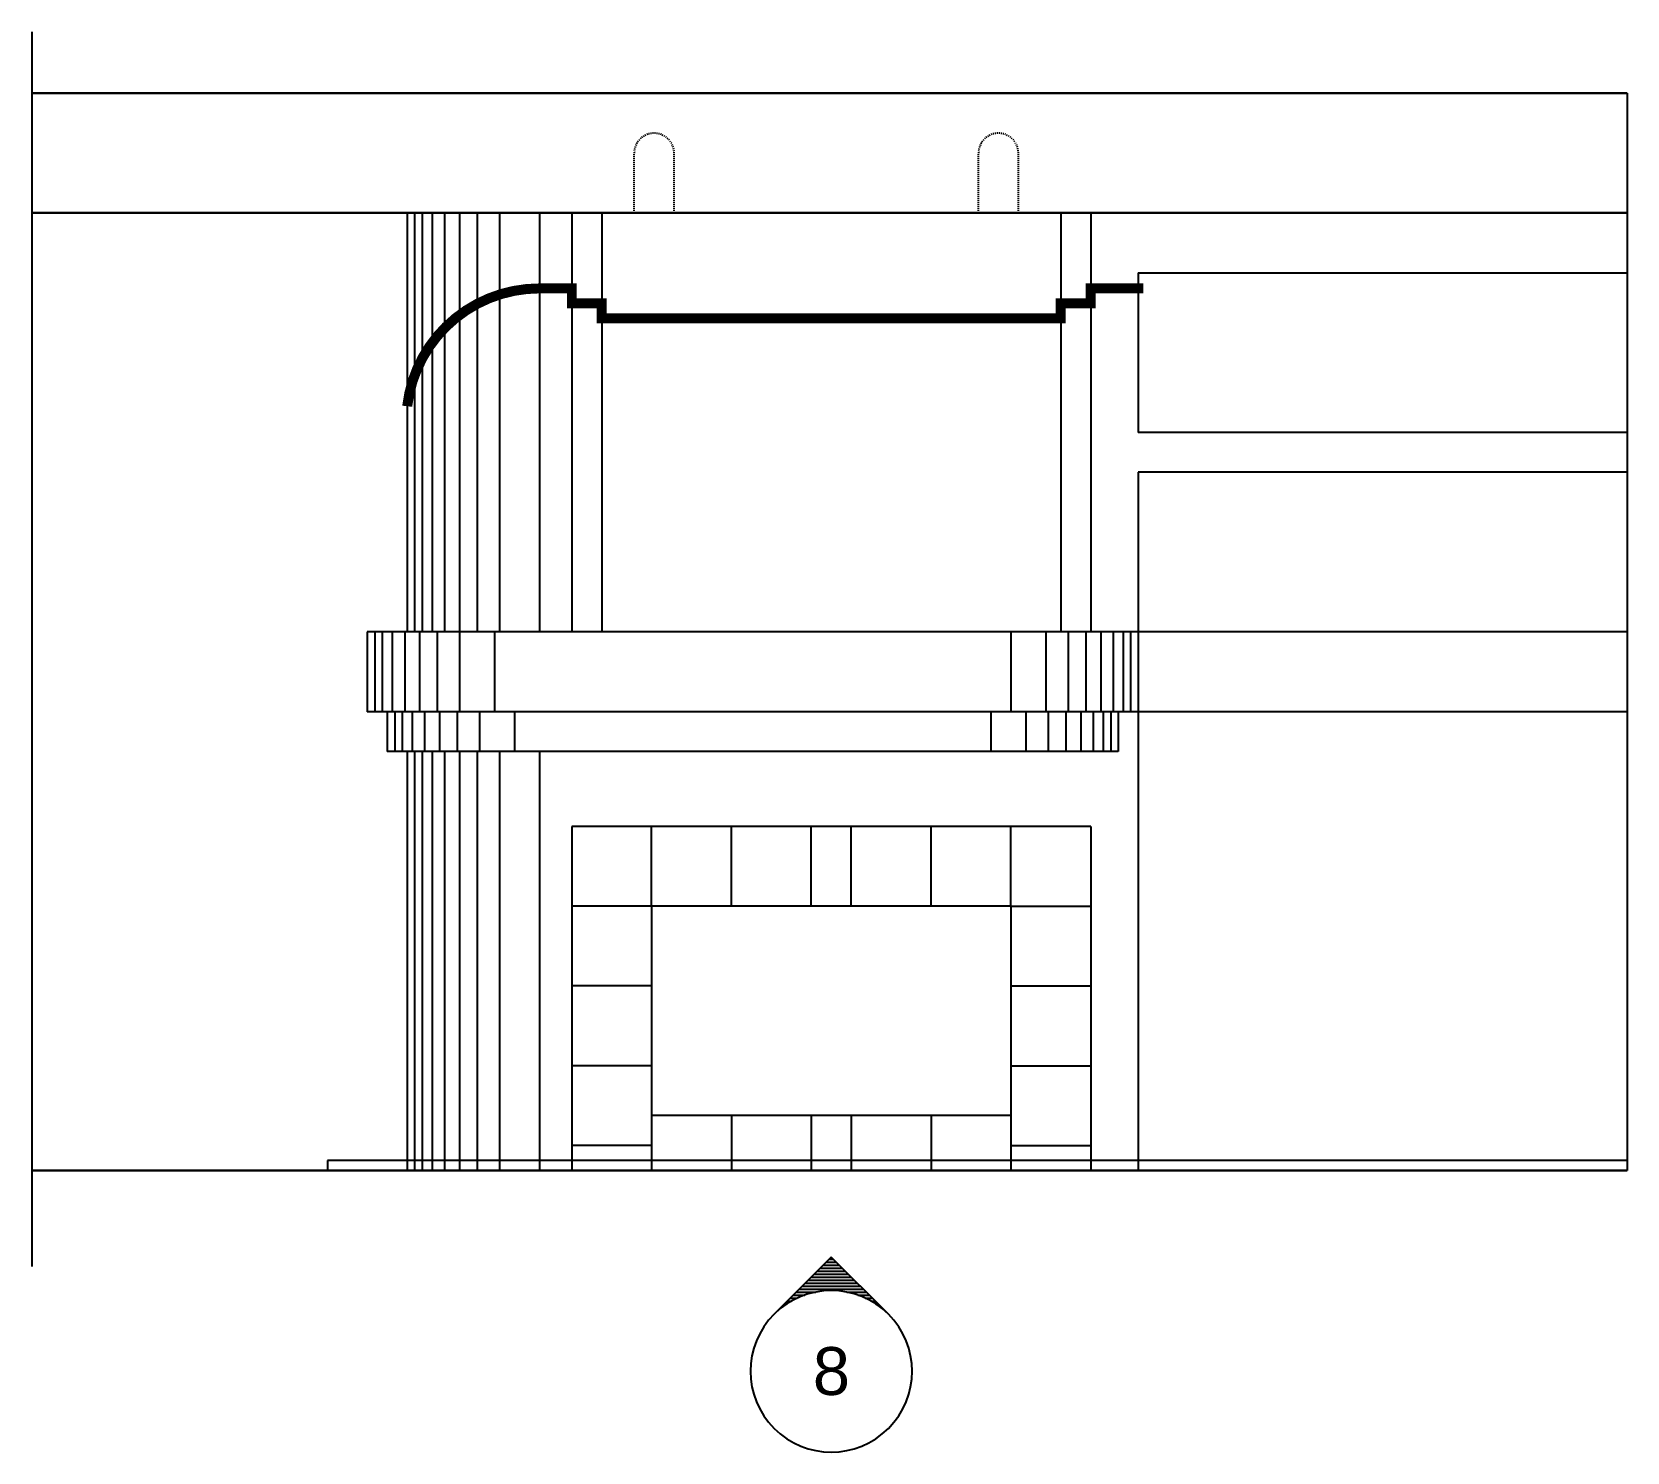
# Model space of a CAD drawing. Header units: inches. Extents: x 13 to 1535, y 73 to 1048.
# Drawn here: x 265.9 to 425.8, y 510.4 to 652.8 of the extents above; entities that cross this region are included whole.
import ezdxf
from ezdxf.enums import TextEntityAlignment as Align

# ---------------------------------------------------------------- set-up
doc = ezdxf.new("R2010")
doc.units = ezdxf.units.IN
doc.header["$MEASUREMENT"] = 0
doc.linetypes.add('TINYDASH', pattern=[0.06, 0.03, -0.03])
doc.layers.add('AR INTERIOR ELEV', color=3, linetype='Continuous')
doc.styles.add('NOTES', font='ARIAL.TTF', dxfattribs={"height": 4})

msp = doc.modelspace()

# ---------------------------------------------------------------- texts
at = {"layer": 'AR INTERIOR ELEV', "style": 'NOTES'}
msp.add_text('8', height=4.8, dxfattribs=at).set_placement((346.01712, 518.5122), align=Align.MIDDLE)

# ---------------------------------------------------------------- blocks, each defined once
blk = doc.blocks.new('*X14')
at = {"color": 0}
for p, q in [((773.91, 756.75), (776.25, 756.75)), ((774.16, 757), (776, 757)), ((774.41, 757.25), (775.75, 757.25)), ((774.66, 757.5), (775.5, 757.5)), ((774.91, 757.75), (775.25, 757.75)), ((772.66, 755.5), (777.5, 755.5)), ((772.91, 755.75), (777.25, 755.75)), ((773.16, 756), (777, 756)), ((773.41, 756.25), (776.75, 756.25)), ((773.66, 756.5), (776.5, 756.5)), ((771.16, 754), (771.35, 754)), ((771.41, 754.25), (771.75, 754.25)), ((771.66, 754.5), (772.24, 754.5)), ((771.91, 754.75), (772.86, 754.75)), ((772.16, 755), (773.78, 755)), ((772.41, 755.25), (777.75, 755.25)), ((776.38, 755), (778, 755)), ((777.3, 754.75), (778.25, 754.75)), ((777.92, 754.5), (778.5, 754.5)), ((778.41, 754.25), (778.75, 754.25)), ((778.81, 754), (779, 754)), ((770.41, 753.25), (770.41, 753.25)), ((770.66, 753.5), (770.68, 753.5)), ((770.91, 753.75), (770.99, 753.75)), ((779.16, 753.75), (779.25, 753.75)), ((779.47, 753.5), (779.5, 753.5)), ((779.75, 753.25), (779.75, 753.25))]:
    blk.add_line(p, q, dxfattribs=at)

# ---------------------------------------------------------------- linework, layer by layer
at = {"layer": 'AR INTERIOR ELEV'}
for p, q in [((265.89738, 652.76933), (265.89738, 528.97738)), ((304.25447, 634.61373), (304.25447, 592.61373)), ((305.00447, 634.61373), (305.00447, 592.61373)), ((306.00447, 634.61373), (306.00447, 592.61373)), ((307.25447, 634.61373), (307.25447, 592.61373)), ((308.75447, 634.61373), (308.75447, 592.61373)), ((310.50447, 634.61373), (310.50447, 592.61373)), ((312.75447, 634.61373), (312.75447, 592.61373)), ((316.75447, 634.61373), (316.75447, 592.61373)), ((320.00447, 634.61373), (320.00447, 592.61373)), ((323.00447, 634.61373), (323.00447, 592.61373)), ((369.00447, 634.61373), (369.00447, 592.61373)), ((372.00447, 634.61373), (372.00447, 592.61373)), ((299.50447, 592.61373), (299.50447, 584.61373)), ((300.25447, 592.61373), (300.25447, 584.61373)), ((301.00447, 592.61373), (301.00447, 584.61373)), ((302.00447, 592.61373), (302.00447, 584.61373)), ((303.25447, 592.61373), (303.25447, 584.61373)), ((304.75447, 592.61373), (304.75447, 584.61373)), ((306.50447, 592.61373), (306.50447, 584.61373)), ((308.75447, 592.61373), (308.75447, 584.61373)), ((312.25447, 592.61373), (312.25447, 584.61373)), ((364.00447, 592.61373), (364.00447, 584.61373)), ((367.50447, 592.61373), (367.50447, 584.61373)), ((369.75447, 592.61373), (369.75447, 584.61373)), ((371.50447, 592.61373), (371.50447, 584.61373)), ((373.00447, 592.61373), (373.00447, 584.61373)), ((374.25447, 592.61373), (374.25447, 584.61373)), ((375.25447, 592.61373), (375.25447, 584.61373)), ((376.00447, 592.61373), (376.00447, 584.61373)), ((376.75447, 592.61373), (376.75447, 584.61373)), ((376.75447, 584.61373), (299.50447, 584.61373)), ((301.50447, 584.61373), (301.50447, 580.61373)), ((302.25447, 584.61373), (302.25447, 580.61373)), ((303.00447, 584.61373), (303.00447, 580.61373)), ((304.00447, 584.61373), (304.00447, 580.61373)), ((305.25447, 584.61373), (305.25447, 580.61373)), ((306.75447, 584.61373), (306.75447, 580.61373)), ((308.50447, 584.61373), (308.50447, 580.61373)), ((310.75447, 584.61373), (310.75447, 580.61373)), ((314.25447, 584.61373), (314.25447, 580.61373)), ((362.00447, 584.61373), (362.00447, 580.61373)), ((365.50447, 584.61373), (365.50447, 580.61373)), ((367.75447, 584.61373), (367.75447, 580.61373)), ((369.50447, 584.61373), (369.50447, 580.61373)), ((371.00447, 584.61373), (371.00447, 580.61373)), ((372.25447, 584.61373), (372.25447, 580.61373)), ((373.25447, 584.61373), (373.25447, 580.61373)), ((374.00447, 584.61373), (374.00447, 580.61373)), ((374.75447, 584.61373), (374.75447, 580.61373)), ((304.25447, 580.61373), (304.25447, 538.61373)), ((305.00447, 580.61373), (305.00447, 538.61373)), ((306.00447, 580.61373), (306.00447, 538.61373)), ((307.25447, 580.61373), (307.25447, 538.61373)), ((308.75447, 580.61373), (308.75447, 538.61373)), ((310.50447, 580.61373), (310.50447, 538.61373)), ((312.75447, 580.61373), (312.75447, 538.61373)), ((316.75447, 580.61373), (316.75447, 538.61373)), ((372.00447, 573.11373), (320.00447, 573.11373)), ((320.00447, 573.11373), (320.00447, 538.61373)), ((328.00447, 565.11373), (328.00447, 573.11373)), ((336.00447, 565.11373), (336.00447, 573.11373)), ((344.00447, 565.11373), (344.00447, 573.11373)), ((348.00447, 565.11373), (348.00447, 573.11373)), ((356.00447, 565.11373), (356.00447, 573.11373)), ((364.00447, 565.11373), (364.00447, 573.11373)), ((372.00447, 573.11373), (372.00447, 538.61373)), ((328.00447, 565.11373), (320.00447, 565.11373)), ((364.00447, 565.11373), (328.00447, 565.11373)), ((328.00447, 565.11373), (328.00447, 544.11373)), ((364.00447, 565.11373), (372.00447, 565.11373)), ((364.00447, 565.11373), (364.00447, 544.11373)), ((328.00447, 557.11373), (320.00447, 557.11373)), ((364.00447, 557.11373), (372.00447, 557.11373)), ((328.00447, 549.11373), (320.00447, 549.11373)), ((364.00447, 549.11373), (372.00447, 549.11373)), ((328.00447, 544.11373), (328.00447, 538.61373)), ((364.00447, 544.11373), (328.00447, 544.11373)), ((336.00447, 544.11373), (336.00447, 538.61373)), ((344.00447, 544.11373), (344.00447, 538.61373)), ((348.00447, 544.11373), (348.00447, 538.61373)), ((356.00447, 544.11373), (356.00447, 538.61373)), ((364.00447, 544.11373), (364.00447, 538.61373)), ((328.00447, 541.11373), (320.00447, 541.11373)), ((364.00447, 541.11373), (372.00447, 541.11373))]:
    msp.add_line(p, q, dxfattribs=at)
at = {"layer": 'AR INTERIOR ELEV', "color": 7}
for p, q in [((265.89738, 646.61373), (425.75447, 646.61373)), ((425.75447, 646.61373), (265.89738, 646.61373)), ((425.75447, 646.61373), (425.75447, 538.61373)), ((295.50447, 539.61373), (295.50447, 538.61373)), ((425.75447, 539.61373), (295.50447, 539.61373)), ((265.89738, 538.61373), (425.75447, 538.61373)), ((425.75447, 538.61373), (265.89738, 538.61373))]:
    msp.add_line(p, q, dxfattribs=at)
at = {"layer": 'AR INTERIOR ELEV', "linetype": 'TINYDASH'}
for p, q in [((326.25447, 634.61373), (326.25447, 640.61373)), ((330.25447, 634.61373), (330.25447, 640.61373)), ((360.75447, 634.61373), (360.75447, 640.61373)), ((364.75447, 634.61373), (364.75447, 640.61373))]:
    msp.add_line(p, q, dxfattribs=at)
at = {"layer": 'AR INTERIOR ELEV', "color": 6}
for p, q in [((265.89738, 634.61373), (425.75447, 634.61373)), ((425.75447, 634.61373), (265.89738, 634.61373)), ((303.50447, 634.61373), (303.50447, 592.61373)), ((376.75447, 628.61373), (376.75447, 612.61373)), ((376.75447, 628.61373), (425.75447, 628.61373)), ((425.75447, 612.61373), (376.75447, 612.61373)), ((425.75447, 608.61373), (376.75447, 608.61373)), ((376.75447, 608.61373), (376.75447, 538.61373)), ((299.50447, 592.61373), (299.50447, 584.61373)), ((299.50447, 592.61373), (299.50447, 584.61373)), ((425.75447, 592.61373), (299.50447, 592.61373)), ((376.75447, 592.61373), (376.75447, 584.61373)), ((301.50447, 584.61373), (301.50447, 580.61373)), ((301.50447, 584.61373), (301.50447, 580.61373)), ((374.75447, 584.61373), (374.75447, 580.61373)), ((425.75447, 584.61373), (376.75447, 584.61373)), ((374.75447, 580.61373), (301.50447, 580.61373)), ((303.50447, 580.61373), (303.50447, 538.61373))]:
    msp.add_line(p, q, dxfattribs=at)
at = {"layer": 'AR INTERIOR ELEV', "const_width": 1}
msp.add_lwpolyline([(377.28053, 627.05035), (372.00447, 627.05035), (372.00447, 625.55035), (369.00447, 625.55035), (369.00447, 624.05035), (323.00447, 624.05035), (323.00447, 625.55035), (320.00447, 625.55035), (320.00447, 627.05035), (316.75447, 627.05035, 0.381064794), (303.50447, 615.23667, -2.690949489)], format="xyb", dxfattribs=at)
at = {"layer": 'AR INTERIOR ELEV'}
for points in [[(346.00447, 529.93576), (340.27691, 524.2082)], [(351.73204, 524.2082), (346.00447, 529.93576)]]:
    msp.add_lwpolyline(points, dxfattribs=at)
at = {"layer": 'AR INTERIOR ELEV', "linetype": 'TINYDASH'}
for centre in [(328.25447, 640.61373), (362.75447, 640.61373)]:
    msp.add_arc(centre, 2, 0, 180, dxfattribs=at)
at = {"layer": 'AR INTERIOR ELEV'}
for start, end in [(45, 135), (135, 225), (315, 45), (225, 315)]:
    msp.add_arc((346.00447, 518.48063), 8.1, start, end, dxfattribs=at)

# ---------------------------------------------------------------- block references
at = {"layer": 'AR INTERIOR ELEV', "xscale": 1.2, "yscale": 1.200000000000003, "zscale": 1.2}
msp.add_blockref('*X14', (-584.09071, -379.57123), dxfattribs=at)

msp.set_redraw_order([(e.dxf.handle, doc.entitydb.next_handle()) for e in msp.query("TEXT MTEXT ATTDEF DIMENSION ARC_DIMENSION")])  # texts and dimensions are drawn at this point

doc.saveas('drawing.dxf')
